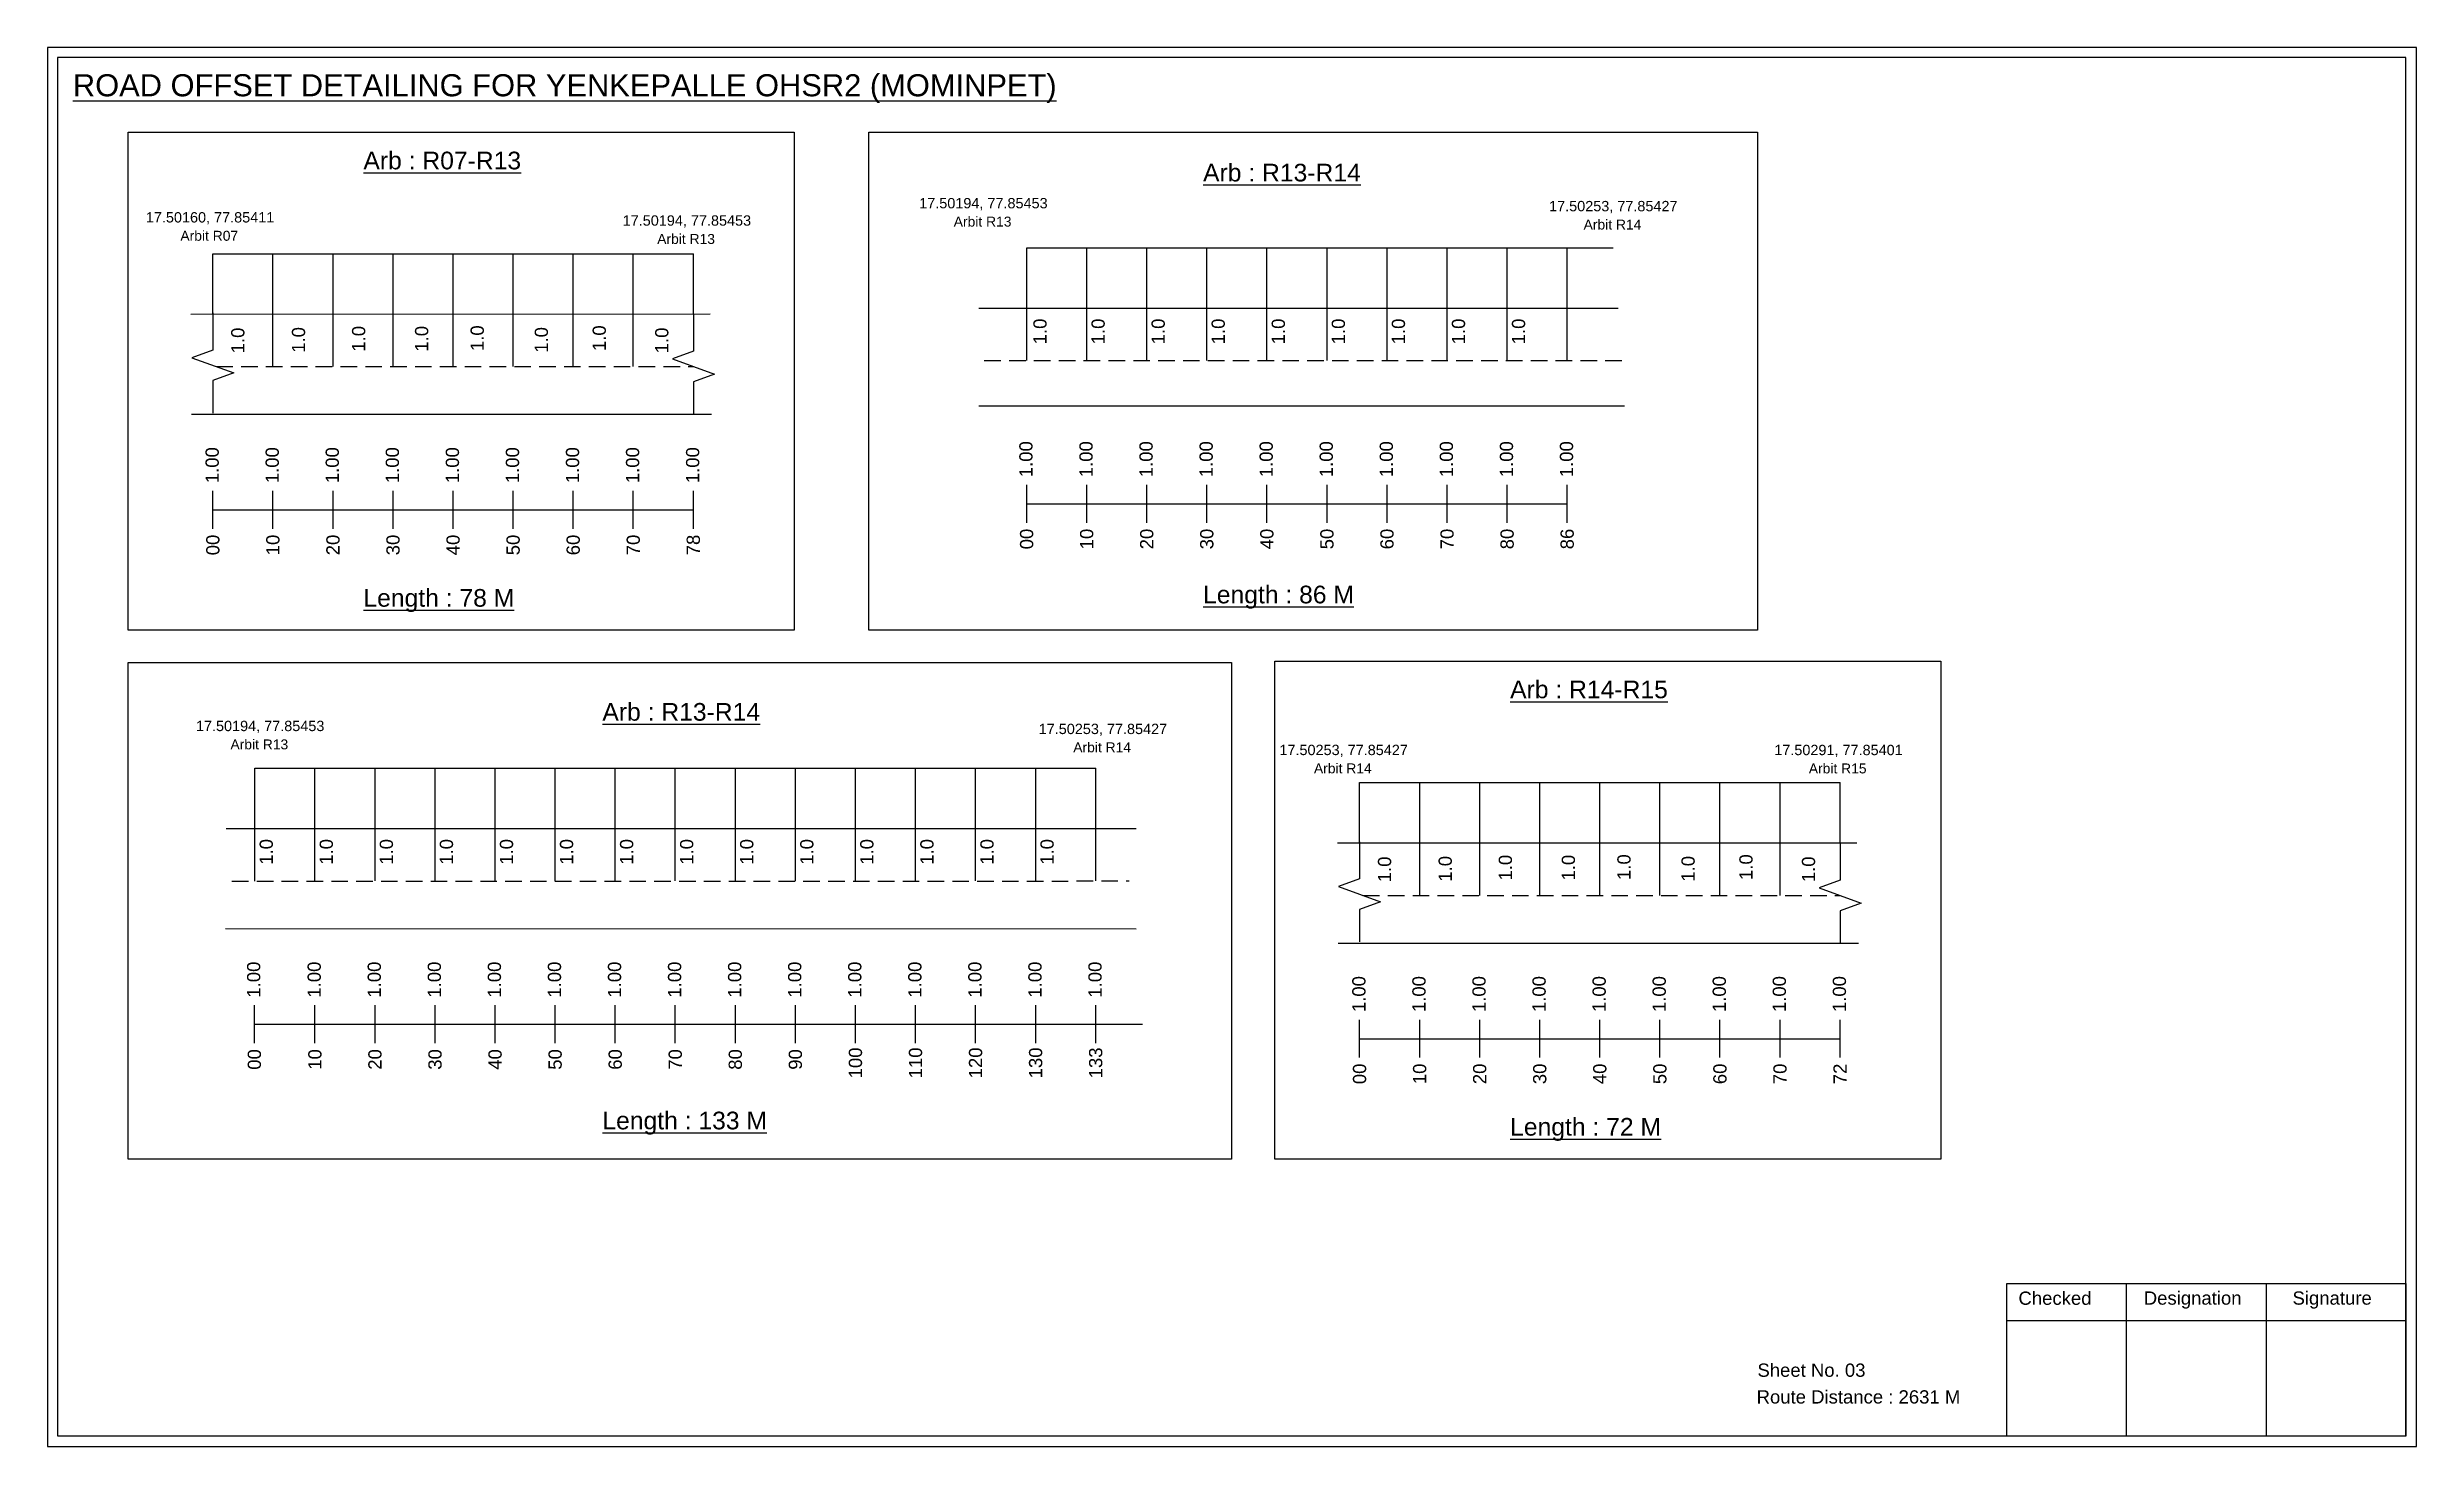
# Model space of a CAD drawing. Header units: inches. Extents: x 1121 to 7703, y 222 to 1459.
# Drawn here: x 5765 to 6301, y 317 to 634 of the extents above; entities that cross this region are included whole.
import ezdxf

# ---------------------------------------------------------------- set-up
doc = ezdxf.new("R2010")
doc.units = ezdxf.units.IN
doc.header["$MEASUREMENT"] = 0
doc.linetypes.add('DASHED2', pattern=[0.375, 0.25, -0.125])
doc.layers.add('PDF_Geometry', color=7, linetype='Continuous')
doc.layers.add('PDF_Text', color=5, linetype='Continuous')
doc.styles.add('PDF Arial', font='arial.ttf')
doc.styles.get("Standard").update_dxf_attribs({"font": 'arial.ttf'})

msp = doc.modelspace()

# ---------------------------------------------------------------- texts
at = {"color": 242, "true_color": 0xcd2027}
for s, height, p in [('%%UROAD OFFSET DETAILING FOR YENKEPALLE OHSR2 (MOMINPET)', 5, (5770.65, 622.6)), ('%%UArb : R07-R13', 4, (5836.43, 606.07)), ('%%UArb : R13-R14', 4, (6026.56, 603.33)), ('%%ULength : 78 M', 4, (5836.43, 507.07)), ('%%ULength : 86 M', 4, (6026.56, 507.83)), ('%%UArb : R14-R15', 4, (6096.09, 486.35)), ('%%UArb : R13-R14', 4, (5890.54, 481.27)), ('%%ULength : 133 M', 4, (5890.54, 388.77)), ('%%ULength : 72 M', 4, (6096.09, 387.35))]:
    msp.add_text(s, height=height, dxfattribs=at).set_placement(p)
at = {"color": 5}
for s, height, p in [('17.50160, 77.85411', 2.34, (5787.17, 594.04)), ('17.50194, 77.85453', 2.34, (5895.14, 593.32)), ('17.50194, 77.85453', 2.34, (5962.28, 597.24)), ('17.50253, 77.85427', 2.34, (6104.91, 596.58)), ('Arbit R07', 2.246, (5794.99, 589.91)), ('Arbit R13', 2.246, (5902.96, 589.19)), ('Arbit R13', 2.246, (5970.1, 593.12)), ('Arbit R14', 2.246, (6112.73, 592.45)), ('17.50194, 77.85453', 2.34, (5798.51, 478.91)), ('17.50253, 77.85427', 2.34, (5989.34, 478.24)), ('Arbit R13', 2.246, (5806.33, 474.78)), ('Arbit R14', 2.246, (5997.17, 474.12)), ('17.50253, 77.85427', 2.34, (6043.85, 473.48)), ('17.50291, 77.85401', 2.34, (6155.9, 473.47)), ('Arbit R14', 2.246, (6051.67, 469.36)), ('Arbit R15', 2.246, (6163.72, 469.34))]:
    msp.add_text(s, height=height, dxfattribs=at).set_placement(p)
for p in [(5809.49, 564.42), (5823.23, 564.54), (5836.85, 564.8), (5851.11, 564.8), (5863.7, 564.93), (5878.22, 564.54), (5891.33, 564.93), (5905.49, 564.43), (5991.13, 566.46), (6004.29, 566.46), (6017.89, 566.46), (6031.49, 566.46), (6045.09, 566.46), (6058.69, 566.46), (6072.29, 566.46), (6085.89, 566.46), (6099.49, 566.46), (5815.93, 448.66), (5829.53, 448.66), (5843.13, 448.66), (5856.73, 448.66), (5870.33, 448.66), (5883.93, 448.66), (5897.53, 448.66), (5911.13, 448.66), (5924.73, 448.66), (5938.33, 448.66), (5951.93, 448.66), (5965.53, 448.66), (5979.13, 448.66), (5992.73, 448.66), (6096.51, 445.09), (6110.77, 445.09), (6123.36, 445.21), (6150.99, 445.21), (6069.15, 444.7), (6082.89, 444.83), (6137.88, 444.83), (6165.15, 444.71)]:
    msp.add_text('1.0', height=3, rotation=90).set_placement(p)
at = {"color": 217, "true_color": 0x93278f}
for s, p in [('1.00', (5803.68, 535.03)), ('1.00', (5817.28, 535.03)), ('1.00', (5830.88, 535.03)), ('1.00', (5844.48, 535.03)), ('1.00', (5858.08, 535.03)), ('1.00', (5871.68, 535.03)), ('1.00', (5885.28, 535.03)), ('1.00', (5898.88, 535.03)), ('1.00', (5912.48, 535.03)), ('1.00', (5987.95, 536.38)), ('1.00', (6001.55, 536.38)), ('1.00', (6015.15, 536.38)), ('1.00', (6028.75, 536.38)), ('1.00', (6042.35, 536.38)), ('1.00', (6055.95, 536.38)), ('1.00', (6069.55, 536.38)), ('1.00', (6083.15, 536.38)), ('1.00', (6096.75, 536.38)), ('1.00', (6110.35, 536.38)), ('00', (5803.83, 518.71)), ('10', (5817.43, 518.71)), ('20', (5831.03, 518.71)), ('30', (5844.63, 518.71)), ('40', (5858.23, 518.71)), ('50', (5871.83, 518.71)), ('60', (5885.43, 518.71)), ('70', (5899.03, 518.71)), ('78', (5912.63, 518.71)), ('00', (5988.1, 520.06)), ('10', (6001.7, 520.06)), ('20', (6015.3, 520.06)), ('30', (6028.9, 520.06)), ('40', (6042.5, 520.06)), ('50', (6056.1, 520.06)), ('60', (6069.7, 520.06)), ('70', (6083.3, 520.06)), ('80', (6096.9, 520.06)), ('86', (6110.5, 520.06)), ('1.00', (5813.08, 418.58)), ('1.00', (5826.79, 418.58)), ('1.00', (5840.39, 418.58)), ('1.00', (5853.99, 418.58)), ('1.00', (5867.59, 418.58)), ('1.00', (5881.19, 418.58)), ('1.00', (5894.79, 418.58)), ('1.00', (5908.39, 418.58)), ('1.00', (5921.99, 418.58)), ('1.00', (5935.59, 418.58)), ('1.00', (5949.19, 418.58)), ('1.00', (5962.79, 418.58)), ('1.00', (5976.39, 418.58)), ('1.00', (5989.99, 418.58)), ('1.00', (6003.59, 418.58)), ('1.00', (6063.34, 415.31)), ('1.00', (6076.94, 415.31)), ('1.00', (6090.54, 415.31)), ('1.00', (6104.14, 415.31)), ('1.00', (6117.74, 415.31)), ('1.00', (6131.34, 415.31)), ('1.00', (6144.94, 415.31)), ('1.00', (6158.54, 415.31)), ('1.00', (6172.14, 415.31)), ('00', (5813.23, 402.26)), ('10', (5826.94, 402.26)), ('20', (5840.54, 402.26)), ('30', (5854.14, 402.26)), ('40', (5867.74, 402.26)), ('50', (5881.34, 402.26)), ('60', (5894.94, 402.26)), ('70', (5908.54, 402.26)), ('80', (5922.14, 402.26)), ('90', (5935.74, 402.26)), ('100', (5949.34, 400.31)), ('110', (5962.94, 400.31)), ('120', (5976.54, 400.31)), ('130', (5990.14, 400.31)), ('133', (6003.74, 400.31)), ('00', (6063.49, 398.99)), ('10', (6077.09, 398.99)), ('20', (6090.69, 398.99)), ('30', (6104.29, 398.99)), ('40', (6117.89, 398.99)), ('50', (6131.49, 398.99)), ('60', (6145.09, 398.99)), ('70', (6158.69, 398.99)), ('72', (6172.29, 398.99))]:
    msp.add_text(s, height=3, rotation=90, dxfattribs=at).set_placement(p)
for s, p in [('Sheet No. 03', (6152.09, 332.76)), ('Route Distance : 2631 M', (6151.9, 326.71))]:
    msp.add_text(s, height=3).set_placement(p)
at = {"layer": 'PDF_Text', "color": 7, "attachment_point": 7, "style": 'PDF Arial'}
for s, insert, char_height in [('Checked', (6211.19, 349.01), 3.001), ('Designation', (6239.57, 348.18), 3.0006), ('Signature', (6273.25, 348.18), 3.001)]:
    msp.add_mtext(s, dxfattribs=dict(at, insert=insert, char_height=char_height))

# ---------------------------------------------------------------- linework, layer by layer
at = {"color": 5}
for p, q in [((5802.35, 586.97), (5911.15, 586.97)), ((5986.63, 588.32), (6119.4, 588.32)), ((5811.86, 470.52), (6002.26, 470.52)), ((6062.01, 467.25), (6170.81, 467.25))]:
    msp.add_line(p, q, dxfattribs=at)
for p, q in [((5802.35, 573.32), (5802.35, 586.97)), ((5815.95, 561.43), (5815.95, 586.97)), ((5829.55, 561.43), (5829.55, 586.97)), ((5843.15, 561.43), (5843.15, 586.97)), ((5856.75, 561.43), (5856.75, 586.97)), ((5870.35, 561.43), (5870.35, 586.97)), ((5883.95, 561.43), (5883.95, 586.97)), ((5897.55, 561.43), (5897.55, 586.97)), ((5911.15, 573.32), (5911.15, 586.97)), ((5986.63, 562.79), (5986.63, 588.32)), ((6000.23, 562.79), (6000.23, 588.32)), ((6013.83, 562.79), (6013.83, 588.32)), ((6027.43, 562.79), (6027.43, 588.32)), ((6041.03, 562.79), (6041.03, 588.32)), ((6054.63, 562.79), (6054.63, 588.32)), ((6068.23, 562.79), (6068.23, 588.32)), ((6081.83, 562.79), (6081.83, 588.32)), ((6095.43, 562.79), (6095.43, 588.32)), ((6109.03, 562.79), (6109.03, 588.32)), ((5975.75, 574.67), (6120.53, 574.67)), ((5797.36, 573.32), (5914.97, 573.37)), ((5797.5, 550.63), (5915.28, 550.63)), ((6121.95, 552.49), (5975.75, 552.49)), ((5811.86, 444.92), (5811.86, 470.52)), ((5825.46, 444.99), (5825.46, 470.52)), ((5839.06, 444.99), (5839.06, 470.52)), ((5852.66, 444.99), (5852.66, 470.52)), ((5866.26, 444.99), (5866.26, 470.52)), ((5879.86, 444.99), (5879.86, 470.52)), ((5893.46, 444.99), (5893.46, 470.52)), ((5907.06, 444.99), (5907.06, 470.52)), ((5920.66, 444.99), (5920.66, 470.52)), ((5934.26, 444.99), (5934.26, 470.52)), ((5947.86, 444.99), (5947.86, 470.52)), ((5961.46, 444.99), (5961.46, 470.52)), ((5975.06, 444.99), (5975.06, 470.52)), ((5988.66, 444.99), (5988.66, 470.52)), ((6002.26, 444.99), (6002.26, 470.52)), ((6062.01, 453.61), (6062.01, 467.25)), ((6075.61, 441.72), (6075.61, 467.25)), ((6089.21, 441.72), (6089.21, 467.25)), ((6102.81, 441.72), (6102.81, 467.25)), ((6116.41, 441.72), (6116.41, 467.25)), ((6130.01, 441.72), (6130.01, 467.25)), ((6143.61, 441.72), (6143.61, 467.25)), ((6157.21, 441.72), (6157.21, 467.25)), ((6170.81, 453.6), (6170.81, 467.25)), ((5805.32, 456.86), (6011.42, 456.87)), ((6057.02, 453.6), (6174.63, 453.66)), ((5805.22, 434.25), (6011.38, 434.15)), ((6057.16, 430.91), (6174.94, 430.91))]:
    msp.add_line(p, q)
at = {"linetype": 'DASHED2', "ltscale": 15}
for p, q in [((5803.12, 561.43), (5911.15, 561.43)), ((5977.02, 562.79), (6121.38, 562.79)), ((5806.67, 444.91), (6009.85, 444.99)), ((6062.77, 441.72), (6170.81, 441.72))]:
    msp.add_line(p, q, dxfattribs=at)
at = {"color": 217, "true_color": 0x93278f}
for p, q in [((5802.35, 524.73), (5802.35, 533.29)), ((5815.95, 524.73), (5815.95, 533.29)), ((5829.55, 524.73), (5829.55, 533.29)), ((5843.15, 524.73), (5843.15, 533.29)), ((5856.75, 524.73), (5856.75, 533.29)), ((5870.35, 524.73), (5870.35, 533.29)), ((5883.95, 524.73), (5883.95, 533.29)), ((5897.55, 524.73), (5897.55, 533.29)), ((5911.15, 524.73), (5911.15, 533.29)), ((5986.63, 526.09), (5986.63, 534.65)), ((6000.23, 526.09), (6000.23, 534.65)), ((6013.83, 526.09), (6013.83, 534.65)), ((6027.43, 526.09), (6027.43, 534.65)), ((6041.03, 526.09), (6041.03, 534.65)), ((6054.63, 526.09), (6054.63, 534.65)), ((6068.23, 526.09), (6068.23, 534.65)), ((6081.83, 526.09), (6081.83, 534.65)), ((6095.43, 526.09), (6095.43, 534.65)), ((6109.03, 526.09), (6109.03, 534.65)), ((5802.35, 529), (5911.15, 529)), ((5986.63, 530.36), (6109.03, 530.38)), ((5811.76, 408.29), (5811.76, 416.85)), ((5825.46, 408.29), (5825.46, 416.85)), ((5839.06, 408.29), (5839.06, 416.85)), ((5852.66, 408.29), (5852.66, 416.85)), ((5866.26, 408.29), (5866.26, 416.85)), ((5879.86, 408.29), (5879.86, 416.85)), ((5893.46, 408.29), (5893.46, 416.85)), ((5907.06, 408.29), (5907.06, 416.85)), ((5920.66, 408.29), (5920.66, 416.85)), ((5934.26, 408.29), (5934.26, 416.85)), ((5947.86, 408.29), (5947.86, 416.85)), ((5961.46, 408.29), (5961.46, 416.85)), ((5975.06, 408.29), (5975.06, 416.85)), ((5988.66, 408.29), (5988.66, 416.85)), ((6002.26, 408.29), (6002.26, 416.85)), ((6062.01, 405.02), (6062.01, 413.57)), ((6075.61, 405.02), (6075.61, 413.57)), ((6089.21, 405.02), (6089.21, 413.57)), ((6102.81, 405.02), (6102.81, 413.57)), ((6116.41, 405.02), (6116.41, 413.57)), ((6130.01, 405.02), (6130.01, 413.57)), ((6143.61, 405.02), (6143.61, 413.57)), ((6157.21, 405.02), (6157.21, 413.57)), ((6170.81, 405.02), (6170.81, 413.57)), ((5811.76, 412.56), (6012.82, 412.6)), ((6062.01, 409.29), (6170.81, 409.29))]:
    msp.add_line(p, q, dxfattribs=at)
for points in [[(5783.13, 614.45), (5933.98, 614.45), (5933.98, 501.77), (5783.13, 501.77)], [(5950.85, 614.45), (6152.09, 614.45), (6152.09, 501.77), (5950.85, 501.77)], [(5783.13, 494.42), (6032.98, 494.42), (6032.98, 382.05), (5783.13, 382.05)], [(6042.79, 494.73), (6193.64, 494.73), (6193.64, 382.05), (6042.79, 382.05)]]:
    msp.add_lwpolyline(points, close=True)
at = {"linetype": 'Continuous'}
for points in [[(5802.34, 573.6), (5802.34, 565.17), (5797.59, 563.44), (5807.08, 559.99), (5802.34, 558.26), (5802.34, 550.91)], [(5911.15, 573.32), (5911.15, 564.88), (5906.41, 563.16), (5915.9, 559.71), (5911.15, 557.98), (5911.15, 550.63)], [(6062, 453.88), (6062, 445.45), (6057.25, 443.73), (6066.74, 440.27), (6062, 438.55), (6062, 431.2)], [(6170.81, 453.6), (6170.81, 445.17), (6166.07, 443.44), (6175.56, 439.99), (6170.81, 438.26), (6170.81, 430.91)]]:
    msp.add_lwpolyline(points, dxfattribs=at)
at = {"layer": 'PDF_Geometry'}
for points in [[(5764.87, 633.67), (5764.87, 316.96), (6301.35, 316.96), (6301.35, 633.67)], [(5767.2, 631.35), (5767.2, 319.38), (6298.93, 319.38), (6298.93, 631.35)]]:
    msp.add_lwpolyline(points, close=True, dxfattribs=at)
at = {"layer": 'PDF_Geometry', "color": 242, "true_color": 0xcc1f26}
msp.add_lwpolyline([(6298.93, 319.29), (6208.59, 319.29), (6208.59, 353.9), (6298.93, 353.9)], close=True, dxfattribs=at)
for points in [[(6235.57, 353.9), (6235.57, 319.29)], [(6267.29, 353.9), (6267.29, 319.29)], [(6208.59, 345.52), (6298.93, 345.52)]]:
    msp.add_lwpolyline(points, dxfattribs=at)

msp.set_redraw_order([(e.dxf.handle, doc.entitydb.next_handle()) for e in msp.query("TEXT MTEXT ATTDEF DIMENSION ARC_DIMENSION")])  # texts and dimensions are drawn at this point

doc.saveas('drawing.dxf')
